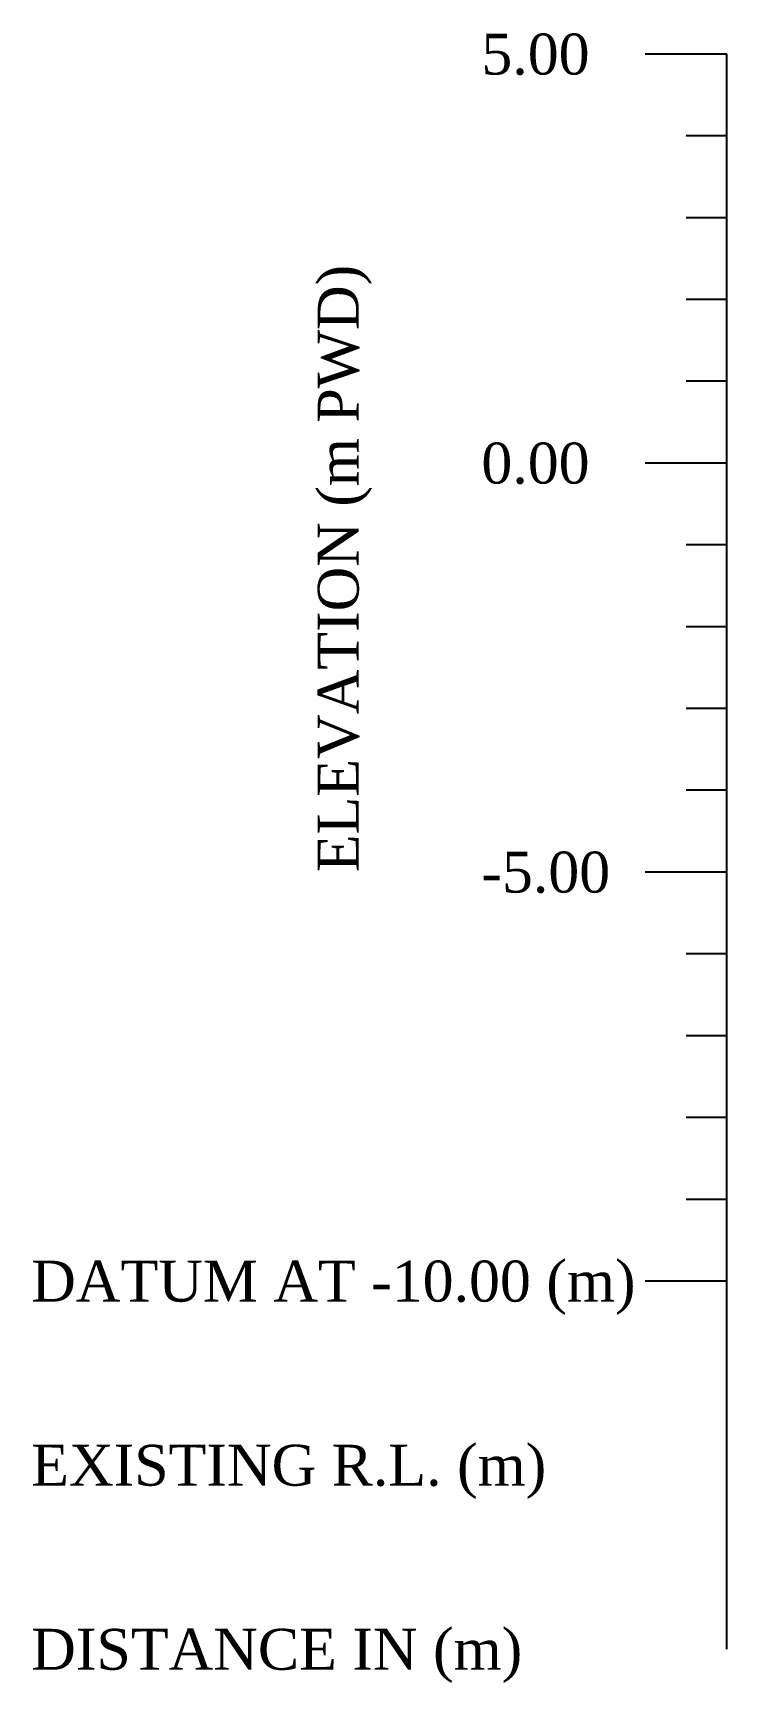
# Model space of a CAD drawing. Header units: metres. Extents: x -148477 to 168932, y -55673 to -2736.
# Drawn here: x -14762.9 to -14754.42, y -8936.76 to -8916.59 of the extents above; entities that cross this region are included whole.
import ezdxf

# ---------------------------------------------------------------- set-up
doc = ezdxf.new("R2010")
doc.units = ezdxf.units.M
doc.styles.add('liza', font='times.ttf', dxfattribs={"height": 2})

msp = doc.modelspace()

# ---------------------------------------------------------------- texts
at = {"linetype": 'Continuous', "lineweight": -3, "ltscale": 0.5, "char_height": 0.5, "attachment_point": 1, "style": 'liza'}
for s, insert, width in [('5.00', (-14757.4208, -8916.5972), 2), ('0.00', (-14757.4208, -8921.5972), 2), ('-5.00', (-14757.4208, -8926.5972), 2), ('DATUM AT -10.00 (m)', (-14762.9208, -8931.5972), 7.5), ('EXISTING R.L. (m)', (-14762.9208, -8933.8472), 7.5), ('DISTANCE IN (m)', (-14762.9208, -8936.0972), 7.5)]:
    msp.add_mtext(s, dxfattribs=dict(at, insert=insert, width=width))
at = {"linetype": 'Continuous', "lineweight": -3, "ltscale": 0.5, "insert": (-14759.4208, -8926.8472), "char_height": 0.5, "width": 10, "attachment_point": 1, "rotation": 90, "style": 'liza'}
msp.add_mtext('ELEVATION (m PWD)', dxfattribs=at)

# ---------------------------------------------------------------- linework, layer by layer
at = {"linetype": 'Continuous', "lineweight": -3, "ltscale": 0.5}
for p, q in [((-14754.4208, -8916.8472), (-14755.4208, -8916.8472)), ((-14754.4208, -8936.3472), (-14754.4208, -8916.8472)), ((-14754.4208, -8917.8472), (-14754.9208, -8917.8472)), ((-14754.4208, -8918.8472), (-14754.9208, -8918.8472)), ((-14754.4208, -8919.8472), (-14754.9208, -8919.8472)), ((-14754.4208, -8920.8472), (-14754.9208, -8920.8472)), ((-14754.4208, -8921.8472), (-14755.4208, -8921.8472)), ((-14754.4208, -8922.8472), (-14754.9208, -8922.8472)), ((-14754.4208, -8923.8472), (-14754.9208, -8923.8472)), ((-14754.4208, -8924.8472), (-14754.9208, -8924.8472)), ((-14754.4208, -8925.8472), (-14754.9208, -8925.8472)), ((-14754.4208, -8926.8472), (-14755.4208, -8926.8472)), ((-14754.4208, -8927.8472), (-14754.9208, -8927.8472)), ((-14754.4208, -8928.8472), (-14754.9208, -8928.8472)), ((-14754.4208, -8929.8472), (-14754.9208, -8929.8472)), ((-14754.4208, -8930.8472), (-14754.9208, -8930.8472)), ((-14754.4208, -8931.8472), (-14755.4208, -8931.8472))]:
    msp.add_line(p, q, dxfattribs=at)

msp.set_redraw_order([(e.dxf.handle, doc.entitydb.next_handle()) for e in msp.query("TEXT MTEXT ATTDEF DIMENSION ARC_DIMENSION")])  # texts and dimensions are drawn at this point

doc.saveas('drawing.dxf')
